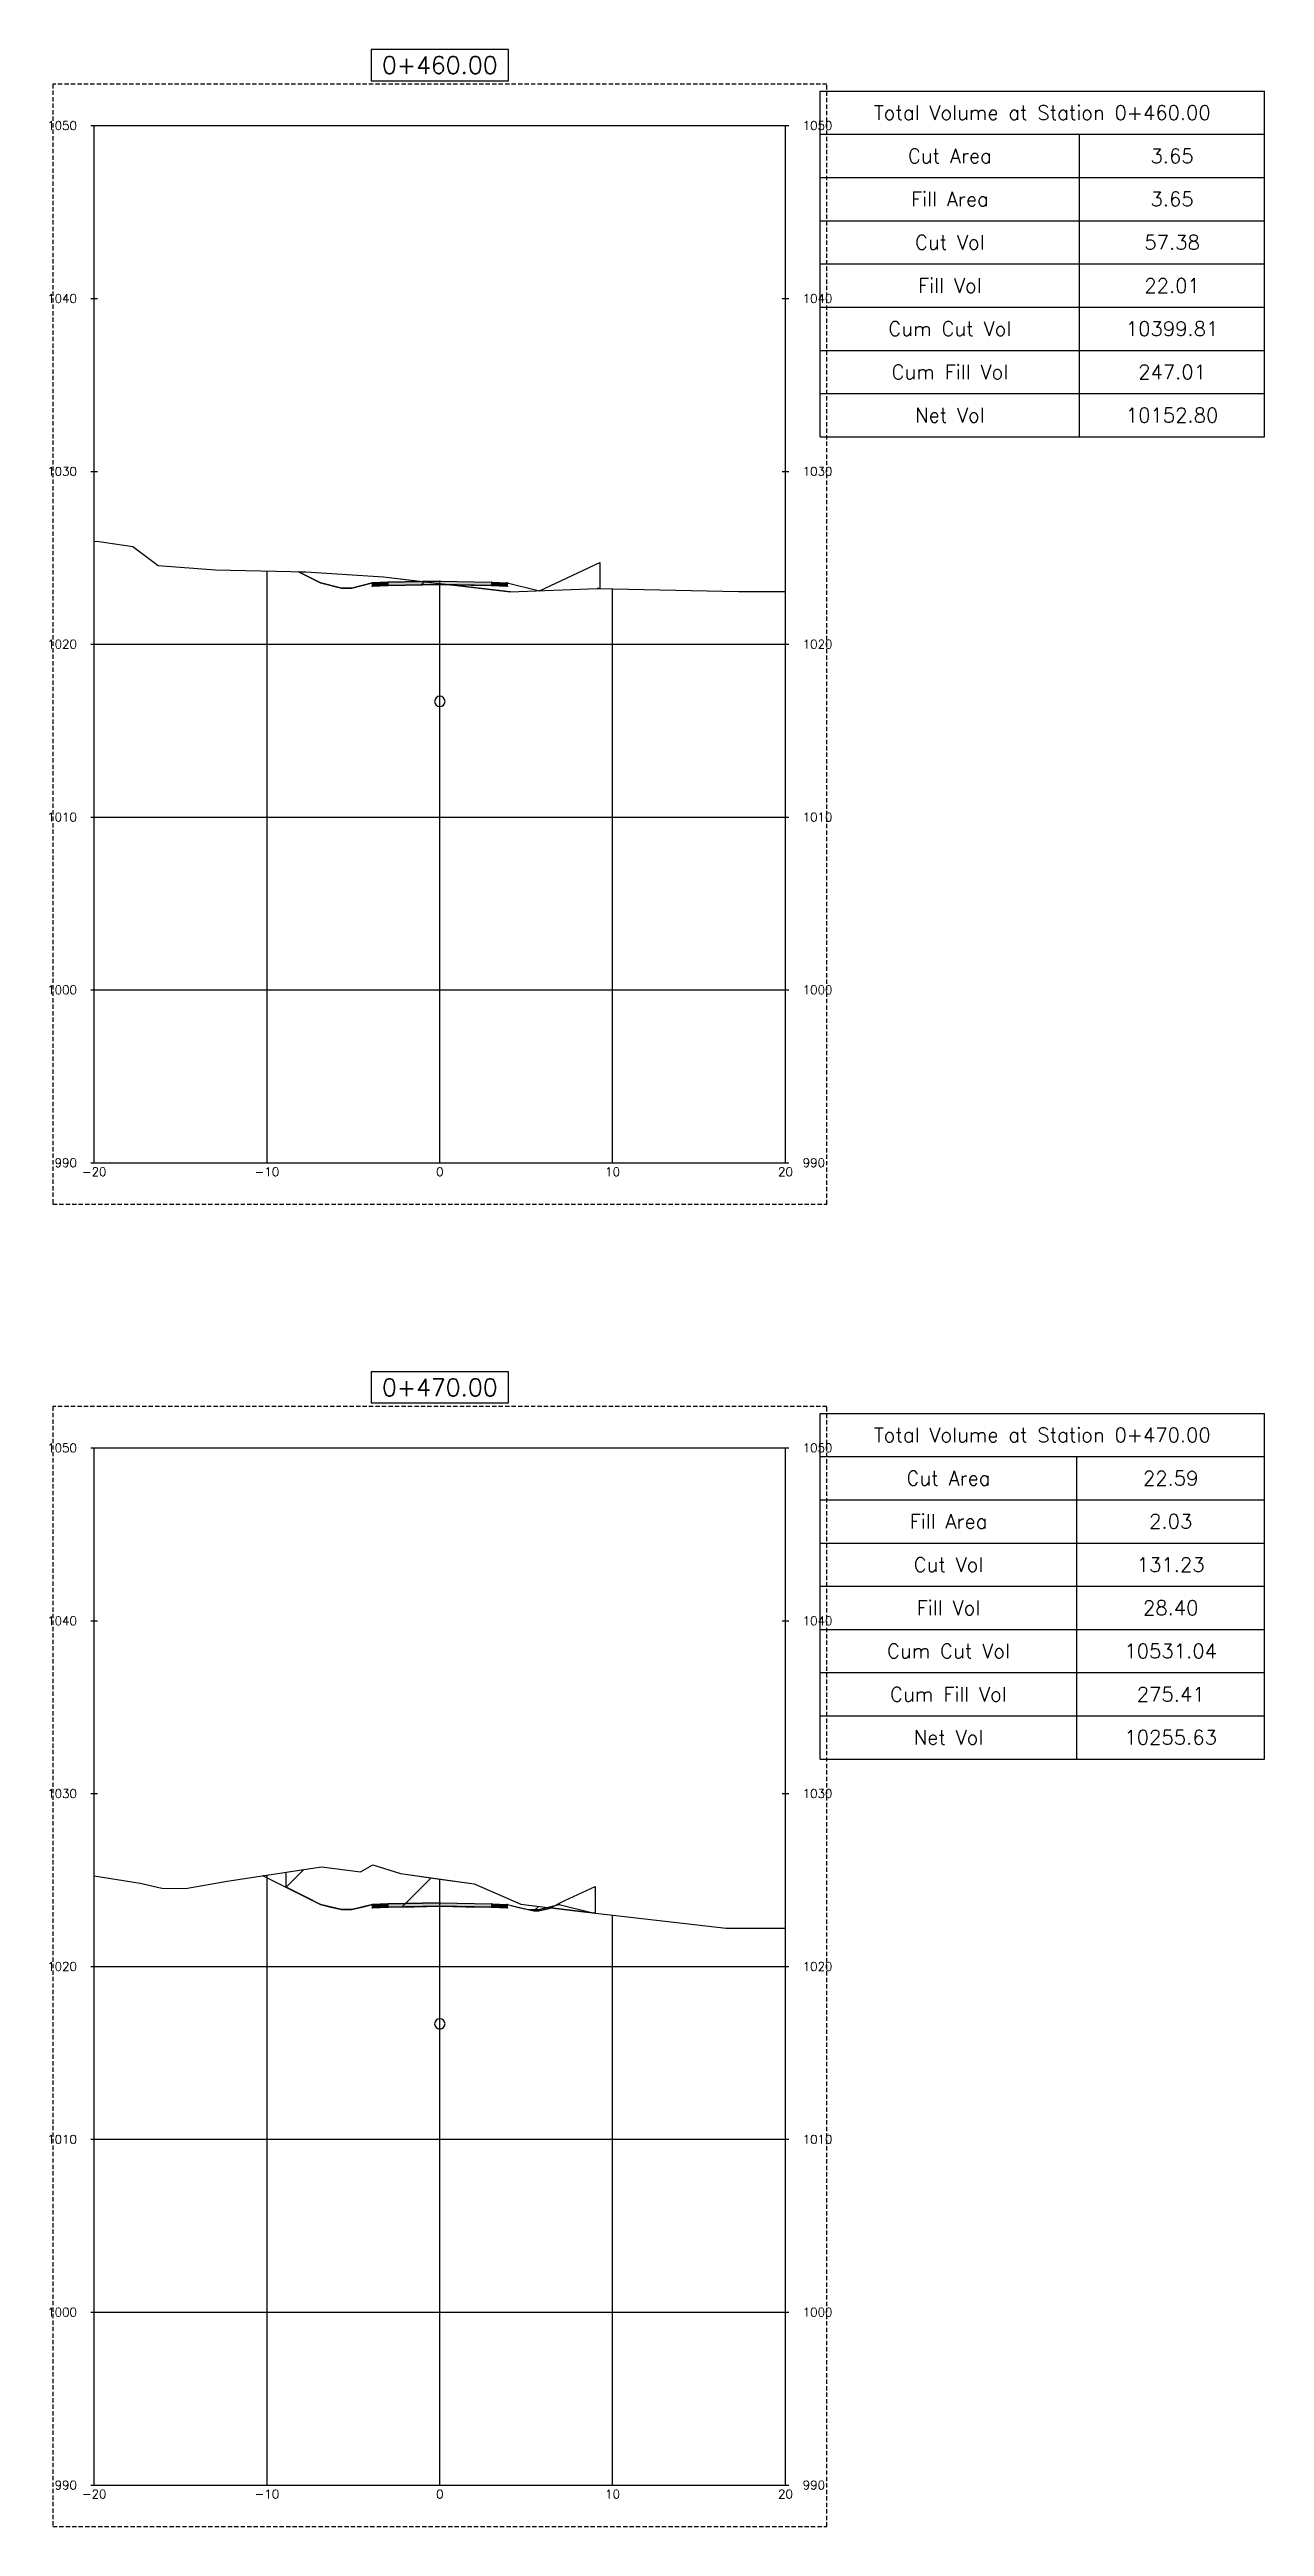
# Model space of a CAD drawing. Header units: metres. Extents: x 517023 to 519141, y 3924953 to 3927827.
# Drawn here: x 518652.9 to 518723.2, y 3925358.7 to 3925502 of the extents above; entities that cross this region are included whole.
import ezdxf

# ---------------------------------------------------------------- set-up
doc = ezdxf.new("R2010")
doc.units = ezdxf.units.M
doc.linetypes.add('DASHED2', pattern=[0.375, 0.25, -0.125])
for name, color, linetype in [('C-ANNO-TABL', 1, 'Continuous'), ('C-ANNO-TABL-TEXT', 150, 'Continuous'), ('C-ANNO-TABL-TITL', 150, 'Continuous'), ('C-ANNO-TABL-TTBL', 5, 'Continuous'), ('C-ROAD-CORR', 5, 'Continuous'), ('C-ROAD-CORR-PATT', 150, 'Continuous'), ('C-ROAD-LINK', 150, 'Continuous'), ('C-ROAD-MARK', 212, 'Continuous'), ('C-ROAD-PROF-TTLB', 5, 'Continuous'), ('C-ROAD-SECT', 7, 'Continuous'), ('C-ROAD-SECT-GRID', 7, 'Continuous'), ('C-ROAD-SECT-TEXT', 92, 'Continuous'), ('C-ROAD-SECT-TICK', 7, 'Continuous'), ('C-ROAD-SECT-TITL', 92, 'Continuous'), ('C-ROAD-SHAP', 32, 'Continuous'), ('C-ROAD-SHAP-PATT', 7, 'Continuous'), ('C-STRM-PIPE', 170, 'Continuous')]:
    doc.layers.add(name, color=color, linetype=linetype)
doc.layers.add('C-ROAD-SECT-BUFR', color=6, linetype='DASHED2', plot=False)
doc.styles.get("Standard").update_dxf_attribs({"font": 'simplex.shx'})

msp = doc.modelspace()

# ---------------------------------------------------------------- texts
at = {"layer": 'C-ANNO-TABL-TEXT', "color": 150, "linetype": 'Continuous', "lineweight": -3, "char_height": 0.833, "attachment_point": 5}
for s, insert in [('3.65', (518717.84, 3925495.89)), ('3.65', (518717.84, 3925493.39)), ('57.38', (518717.84, 3925490.89)), ('22.01', (518717.84, 3925488.39)), ('10399.81', (518717.84, 3925485.89)), ('247.01', (518717.84, 3925483.39)), ('10152.80', (518717.84, 3925480.89)), ('22.59', (518717.76, 3925419.39)), ('2.03', (518717.76, 3925416.89)), ('131.23', (518717.76, 3925414.39)), ('28.40', (518717.76, 3925411.89)), ('10531.04', (518717.76, 3925409.39)), ('275.41', (518717.76, 3925406.89)), ('10255.63', (518717.76, 3925404.39))]:
    msp.add_mtext(s, dxfattribs=dict(at, insert=insert))
at = {"layer": 'C-ANNO-TABL-TITL', "color": 150, "linetype": 'Continuous', "lineweight": -3, "attachment_point": 5}
for s, insert, char_height in [('Total Volume at Station 0+460.00', (518710.33, 3925498.39), 0.8333), ('Cut Area', (518704.98, 3925495.89), 0.833), ('Fill Area', (518704.98, 3925493.39), 0.833), ('Cut Vol', (518704.98, 3925490.89), 0.833), ('Fill Vol', (518704.98, 3925488.39), 0.833), ('Cum Cut Vol', (518704.98, 3925485.89), 0.8333), ('Cum Fill Vol', (518704.98, 3925483.39), 0.8333), ('Net Vol', (518704.98, 3925480.89), 0.833), ('Total Volume at Station 0+470.00', (518710.33, 3925421.89), 0.8333), ('Cut Area', (518704.9, 3925419.39), 0.833), ('Fill Area', (518704.9, 3925416.89), 0.833), ('Cut Vol', (518704.9, 3925414.39), 0.833), ('Fill Vol', (518704.9, 3925411.89), 0.833), ('Cum Cut Vol', (518704.9, 3925409.39), 0.8333), ('Cum Fill Vol', (518704.9, 3925406.89), 0.8333), ('Net Vol', (518704.9, 3925404.39), 0.833)]:
    msp.add_mtext(s, dxfattribs=dict(at, insert=insert, char_height=char_height))
at = {"layer": 'C-ROAD-SECT-TEXT', "color": 92, "linetype": 'Continuous', "lineweight": -3, "char_height": 0.5}
for s, insert, attachment_point in [('1050', (518654.47, 3925497.64), 6), ('1050', (518696.47, 3925497.64), 4), ('1040', (518654.47, 3925487.64), 6), ('1040', (518696.47, 3925487.64), 4), ('1030', (518654.47, 3925477.64), 6), ('1030', (518696.47, 3925477.64), 4), ('1020', (518654.47, 3925467.64), 6), ('1020', (518696.47, 3925467.64), 4), ('1010', (518654.47, 3925457.64), 6), ('1010', (518696.47, 3925457.64), 4), ('1000', (518654.47, 3925447.64), 6), ('1000', (518696.47, 3925447.64), 4), ('990', (518654.47, 3925437.64), 6), ('{\\C3;-20}', (518655.47, 3925437.37), 2), ('{\\C3;-10}', (518665.47, 3925437.37), 2), ('{\\C3;0}', (518675.47, 3925437.37), 2), ('{\\C3;10}', (518685.47, 3925437.37), 2), ('{\\C3;20}', (518695.47, 3925437.37), 2), ('990', (518696.47, 3925437.64), 4), ('1050', (518654.47, 3925421.14), 6), ('1050', (518696.47, 3925421.14), 4), ('1040', (518654.47, 3925411.14), 6), ('1040', (518696.47, 3925411.14), 4), ('1030', (518654.47, 3925401.14), 6), ('1030', (518696.47, 3925401.14), 4), ('1020', (518654.47, 3925391.14), 6), ('1020', (518696.47, 3925391.14), 4), ('1010', (518654.47, 3925381.14), 6), ('1010', (518696.47, 3925381.14), 4), ('1000', (518654.47, 3925371.14), 6), ('1000', (518696.47, 3925371.14), 4), ('990', (518654.47, 3925361.14), 6), ('990', (518696.47, 3925361.14), 4), ('{\\C3;-20}', (518655.47, 3925360.87), 2), ('{\\C3;-10}', (518665.47, 3925360.87), 2), ('{\\C3;0}', (518675.47, 3925360.87), 2), ('{\\C3;10}', (518685.47, 3925360.87), 2), ('{\\C3;20}', (518695.47, 3925360.87), 2)]:
    msp.add_mtext(s, dxfattribs=dict(at, insert=insert, attachment_point=attachment_point))
at = {"layer": 'C-ROAD-SECT-TITL', "color": 92, "linetype": 'Continuous', "lineweight": -3, "char_height": 1, "attachment_point": 8}
for s, insert in [('0+460.00', (518675.47, 3925500.64)), ('0+470.00', (518675.47, 3925424.14))]:
    msp.add_mtext(s, dxfattribs=dict(at, insert=insert))

# ---------------------------------------------------------------- hatches: boundary and pattern name
at = {"layer": 'C-ROAD-CORR-PATT', "linetype": 'Continuous', "lineweight": -3}
h = msp.add_hatch(dxfattribs=at)
h.set_pattern_fill('ANSI31', color=1, scale=1.75, style=0)
h.set_pattern_definition([(45, (518667.2994, 3925471.828), (-3.929, 3.929), [])])
h.paths.add_polyline_path([(518667.3, 3925471.83), (518667.72, 3925471.82), (518672.21, 3925471.54), (518676.06, 3925471.08), (518675.47, 3925471.09), (518672.47, 3925471.03), (518671.57, 3925470.99), (518671.57, 3925471.19), (518670.37, 3925470.89), (518669.77, 3925470.89), (518668.57, 3925471.19)])
h = msp.add_hatch(dxfattribs=at)
h.set_pattern_fill('ANSI31', color=3, scale=1.75, style=0)
h.set_pattern_definition([(45, (518681.228, 3925470.728), (-3.929, 3.929), [])])
h.paths.add_polyline_path([(518681.23, 3925470.73), (518684.72, 3925472.37), (518684.72, 3925470.86), (518684.57, 3925470.86)])
h.paths.add_polyline_path([(518676.06, 3925471.08), (518678.47, 3925471.03), (518679.37, 3925470.99), (518679.37, 3925471.19), (518681.23, 3925470.73), (518679.54, 3925470.66)])
h = msp.add_hatch(dxfattribs=at)
h.set_pattern_fill('ANSI31', color=1, scale=1.75, style=0)
h.set_pattern_definition([(45, (518666.5773, 3925395.7265), (-3.9289, 3.9289), [])])
h.paths.add_polyline_path([(518666.58, 3925395.73), (518666.58, 3925396.59), (518668.62, 3925396.9), (518670.87, 3925396.62), (518671.6, 3925397.02), (518673.19, 3925396.52), (518677.46, 3925395.92), (518680.16, 3925394.75), (518681.87, 3925394.53), (518681.8, 3925394.5), (518681.2, 3925394.35), (518680.9, 3925394.35), (518679.97, 3925394.58), (518679.37, 3925394.73), (518679.37, 3925394.63), (518679.37, 3925394.53), (518678.47, 3925394.57), (518675.47, 3925394.63), (518672.47, 3925394.57), (518671.57, 3925394.53), (518671.57, 3925394.73), (518670.37, 3925394.43), (518669.77, 3925394.43), (518668.57, 3925394.73)])
h = msp.add_hatch(dxfattribs=at)
h.set_pattern_fill('ANSI31', color=3, scale=1.75, style=0)
h.set_pattern_definition([(45, (518681.8683, 3925394.532), (-3.929, 3.929), [])])
h.paths.add_polyline_path([(518681.87, 3925394.53), (518682.7, 3925394.95), (518684.45, 3925395.77), (518684.45, 3925394.22), (518683.3, 3925394.35)])
at = {"layer": 'C-ROAD-SHAP-PATT', "linetype": 'Continuous', "lineweight": -3}
for points in [[(518672.47, 3925471.23), (518671.57, 3925471.19), (518671.57, 3925470.99), (518672.47, 3925471.03)], [(518675.47, 3925471.29), (518672.47, 3925471.23), (518672.47, 3925471.03), (518675.47, 3925471.09)], [(518675.47, 3925471.29), (518678.47, 3925471.23), (518678.47, 3925471.03), (518675.47, 3925471.09)], [(518678.47, 3925471.23), (518679.37, 3925471.19), (518679.37, 3925470.99), (518678.47, 3925471.03)], [(518672.47, 3925394.77), (518671.57, 3925394.73), (518671.57, 3925394.53), (518672.47, 3925394.57)], [(518675.47, 3925394.83), (518672.47, 3925394.77), (518672.47, 3925394.57), (518675.47, 3925394.63)], [(518675.47, 3925394.83), (518678.47, 3925394.77), (518678.47, 3925394.57), (518675.47, 3925394.63)], [(518678.47, 3925394.77), (518679.37, 3925394.73), (518679.37, 3925394.53), (518678.47, 3925394.57)]]:
    msp.add_hatch(color=7, dxfattribs=at).paths.add_polyline_path(points)

# ---------------------------------------------------------------- linework, layer by layer
at = {"layer": 'C-ANNO-TABL', "color": 1, "linetype": 'Continuous', "lineweight": -3}
for p, q in [((518697.47, 3925497.14), (518723.19, 3925497.14)), ((518712.49, 3925479.64), (518712.49, 3925497.14)), ((518697.47, 3925494.64), (518723.19, 3925494.64)), ((518697.47, 3925492.14), (518723.19, 3925492.14)), ((518697.47, 3925489.64), (518723.19, 3925489.64)), ((518697.47, 3925487.14), (518723.19, 3925487.14)), ((518697.47, 3925484.64), (518723.19, 3925484.64)), ((518697.47, 3925482.14), (518723.19, 3925482.14)), ((518697.47, 3925420.64), (518723.19, 3925420.64)), ((518712.33, 3925403.14), (518712.33, 3925420.64)), ((518697.47, 3925418.14), (518723.19, 3925418.14)), ((518697.47, 3925415.64), (518723.19, 3925415.64)), ((518697.47, 3925413.14), (518723.19, 3925413.14)), ((518697.47, 3925410.64), (518723.19, 3925410.64)), ((518697.47, 3925408.14), (518723.19, 3925408.14)), ((518697.47, 3925405.64), (518723.19, 3925405.64))]:
    msp.add_line(p, q, dxfattribs=at)
at = {"layer": 'C-ANNO-TABL-TTBL', "color": 5, "linetype": 'Continuous', "lineweight": -3}
for p, q in [((518697.47, 3925499.64), (518723.19, 3925499.64)), ((518697.47, 3925479.64), (518697.47, 3925499.64)), ((518723.19, 3925479.64), (518723.19, 3925499.64)), ((518697.47, 3925479.64), (518723.19, 3925479.64)), ((518697.47, 3925423.14), (518723.19, 3925423.14)), ((518697.47, 3925403.14), (518697.47, 3925423.14)), ((518723.19, 3925403.14), (518723.19, 3925423.14)), ((518697.47, 3925403.14), (518723.19, 3925403.14))]:
    msp.add_line(p, q, dxfattribs=at)
at = {"layer": 'C-ROAD-CORR', "color": 1, "linetype": 'Continuous', "lineweight": -3}
for p, q in [((518667.3, 3925471.83), (518667.72, 3925471.82)), ((518668.57, 3925471.19), (518667.3, 3925471.83)), ((518667.72, 3925471.82), (518672.21, 3925471.54)), ((518672.21, 3925471.54), (518676.06, 3925471.08)), ((518669.77, 3925470.89), (518668.57, 3925471.19)), ((518670.37, 3925470.89), (518669.77, 3925470.89)), ((518671.57, 3925471.19), (518670.37, 3925470.89)), ((518671.57, 3925470.99), (518671.57, 3925471.19)), ((518672.47, 3925471.03), (518671.57, 3925470.99)), ((518675.47, 3925471.09), (518672.47, 3925471.03)), ((518676.06, 3925471.08), (518675.47, 3925471.09)), ((518666.58, 3925396.59), (518668.62, 3925396.9)), ((518668.62, 3925396.9), (518670.87, 3925396.62)), ((518670.87, 3925396.62), (518671.6, 3925397.02)), ((518671.6, 3925397.02), (518673.19, 3925396.52)), ((518666.58, 3925395.73), (518666.58, 3925396.59)), ((518668.57, 3925394.73), (518666.58, 3925395.73)), ((518673.19, 3925396.52), (518677.46, 3925395.92)), ((518677.46, 3925395.92), (518680.16, 3925394.75)), ((518669.77, 3925394.43), (518668.57, 3925394.73)), ((518670.37, 3925394.43), (518669.77, 3925394.43)), ((518671.57, 3925394.73), (518670.37, 3925394.43)), ((518671.57, 3925394.53), (518671.57, 3925394.73)), ((518672.47, 3925394.57), (518671.57, 3925394.53)), ((518675.47, 3925394.63), (518672.47, 3925394.57)), ((518678.47, 3925394.57), (518675.47, 3925394.63)), ((518679.37, 3925394.53), (518678.47, 3925394.57)), ((518679.37, 3925394.73), (518680.9, 3925394.35)), ((518679.37, 3925394.73), (518679.37, 3925394.63)), ((518679.37, 3925394.63), (518679.37, 3925394.53)), ((518680.16, 3925394.75), (518681.87, 3925394.53)), ((518681.2, 3925394.35), (518680.9, 3925394.35)), ((518681.8, 3925394.5), (518681.2, 3925394.35)), ((518681.87, 3925394.53), (518681.8, 3925394.5))]:
    msp.add_line(p, q, dxfattribs=at)
at = {"layer": 'C-ROAD-CORR', "color": 3, "linetype": 'Continuous', "lineweight": -3}
for p, q in [((518681.23, 3925470.73), (518684.72, 3925472.37)), ((518684.72, 3925472.37), (518684.72, 3925470.86)), ((518676.06, 3925471.08), (518678.47, 3925471.03)), ((518679.54, 3925470.66), (518676.06, 3925471.08)), ((518678.47, 3925471.03), (518679.37, 3925470.99)), ((518679.37, 3925470.99), (518679.37, 3925471.19)), ((518679.37, 3925471.19), (518681.23, 3925470.73)), ((518679.54, 3925470.66), (518684.57, 3925470.86)), ((518684.72, 3925470.86), (518684.57, 3925470.86)), ((518682.7, 3925394.95), (518684.45, 3925395.77)), ((518684.45, 3925395.77), (518684.45, 3925394.22)), ((518681.87, 3925394.53), (518682.7, 3925394.95)), ((518683.3, 3925394.35), (518681.87, 3925394.53)), ((518684.45, 3925394.22), (518683.3, 3925394.35))]:
    msp.add_line(p, q, dxfattribs=at)
at = {"layer": 'C-ROAD-LINK', "color": 150, "linetype": 'Continuous', "lineweight": -3}
for p, q in [((518667.3, 3925471.83), (518668.57, 3925471.19)), ((518668.57, 3925471.19), (518669.77, 3925470.89)), ((518669.77, 3925470.89), (518670.37, 3925470.89)), ((518670.37, 3925470.89), (518671.57, 3925471.19)), ((518671.57, 3925471.19), (518672.47, 3925471.23)), ((518671.57, 3925471.19), (518671.57, 3925470.99)), ((518671.57, 3925470.99), (518672.47, 3925471.03)), ((518672.47, 3925471.23), (518675.47, 3925471.29)), ((518672.47, 3925471.23), (518672.47, 3925471.03)), ((518672.47, 3925471.03), (518672.47, 3925471.23)), ((518672.47, 3925471.03), (518675.47, 3925471.09)), ((518675.47, 3925471.29), (518678.47, 3925471.23)), ((518675.47, 3925471.09), (518675.47, 3925471.29)), ((518675.47, 3925471.09), (518678.47, 3925471.03)), ((518678.47, 3925471.23), (518678.47, 3925471.03)), ((518678.47, 3925471.23), (518679.37, 3925471.19)), ((518678.47, 3925471.03), (518678.47, 3925471.23)), ((518678.47, 3925471.03), (518679.37, 3925470.99)), ((518679.37, 3925471.19), (518679.37, 3925470.99)), ((518679.37, 3925471.19), (518681.23, 3925470.73)), ((518665.25, 3925396.39), (518668.57, 3925394.73)), ((518668.57, 3925394.73), (518669.77, 3925394.43)), ((518669.77, 3925394.43), (518670.37, 3925394.43)), ((518670.37, 3925394.43), (518671.57, 3925394.73)), ((518671.57, 3925394.73), (518672.47, 3925394.77)), ((518671.57, 3925394.73), (518671.57, 3925394.53)), ((518671.57, 3925394.53), (518672.47, 3925394.57)), ((518672.47, 3925394.77), (518675.47, 3925394.83)), ((518672.47, 3925394.77), (518672.47, 3925394.57)), ((518672.47, 3925394.57), (518672.47, 3925394.77)), ((518672.47, 3925394.57), (518675.47, 3925394.63)), ((518675.47, 3925394.83), (518678.47, 3925394.77)), ((518675.47, 3925394.63), (518675.47, 3925394.83)), ((518675.47, 3925394.63), (518678.47, 3925394.57)), ((518678.47, 3925394.77), (518678.47, 3925394.57)), ((518678.47, 3925394.77), (518679.37, 3925394.73)), ((518678.47, 3925394.57), (518678.47, 3925394.77)), ((518678.47, 3925394.57), (518679.37, 3925394.53)), ((518679.37, 3925394.73), (518679.37, 3925394.53)), ((518679.37, 3925394.73), (518680.57, 3925394.43)), ((518680.57, 3925394.43), (518681.17, 3925394.43)), ((518681.17, 3925394.43), (518682.37, 3925394.73)), ((518682.37, 3925394.73), (518684.39, 3925394.22))]:
    msp.add_line(p, q, dxfattribs=at)
at = {"layer": 'C-ROAD-MARK', "color": 212, "linetype": 'Continuous', "lineweight": -3}
for centre in [(518667.3, 3925471.83), (518668.57, 3925471.19), (518669.77, 3925470.89), (518670.37, 3925470.89), (518671.57, 3925471.19), (518671.57, 3925470.99), (518672.47, 3925471.23), (518672.47, 3925471.03), (518675.47, 3925471.29), (518675.47, 3925471.09), (518678.47, 3925471.23), (518678.47, 3925471.03), (518679.37, 3925471.19), (518679.37, 3925470.99), (518681.23, 3925470.73), (518665.25, 3925396.39), (518668.57, 3925394.73), (518669.77, 3925394.43), (518670.37, 3925394.43), (518671.57, 3925394.73), (518671.57, 3925394.53), (518672.47, 3925394.77), (518672.47, 3925394.57), (518675.47, 3925394.83), (518675.47, 3925394.63), (518678.47, 3925394.77), (518678.47, 3925394.57), (518679.37, 3925394.73), (518679.37, 3925394.53), (518680.57, 3925394.43), (518681.17, 3925394.43), (518682.37, 3925394.73), (518684.39, 3925394.22)]:
    msp.add_circle(centre, 0.015, dxfattribs=at)
at = {"layer": 'C-ROAD-PROF-TTLB', "color": 5, "linetype": 'Continuous', "lineweight": -3}
for p, q in [((518655.47, 3925437.64), (518655.47, 3925497.64)), ((518655.47, 3925497.64), (518695.47, 3925497.64)), ((518695.47, 3925437.64), (518695.47, 3925497.64)), ((518655.47, 3925437.64), (518695.47, 3925437.64)), ((518655.47, 3925361.14), (518655.47, 3925421.14)), ((518655.47, 3925421.14), (518695.47, 3925421.14)), ((518695.47, 3925361.14), (518695.47, 3925421.14)), ((518655.47, 3925361.14), (518695.47, 3925361.14))]:
    msp.add_line(p, q, dxfattribs=at)
at = {"layer": 'C-ROAD-SECT', "color": 7, "linetype": 'Continuous', "lineweight": -3}
for points in [[(518655.47, 3925473.59), (518655.62, 3925473.6), (518657.7, 3925473.3), (518659.17, 3925472.19), (518662.48, 3925471.94), (518667.72, 3925471.82), (518672.21, 3925471.54), (518675.47, 3925471.15), (518679.54, 3925470.66), (518684.57, 3925470.86), (518692.76, 3925470.69), (518695.47, 3925470.69)], [(518667.3, 3925471.83), (518668.57, 3925471.19), (518669.77, 3925470.89), (518670.37, 3925470.89), (518671.57, 3925471.19), (518671.57, 3925470.99), (518672.47, 3925471.03), (518675.47, 3925471.09), (518678.47, 3925471.03), (518679.37, 3925470.99), (518679.37, 3925471.19), (518681.23, 3925470.73), (518684.72, 3925472.37)], [(518655.47, 3925396.38), (518658.13, 3925395.96), (518659.38, 3925395.68), (518660.76, 3925395.65), (518663.16, 3925396.07), (518668.62, 3925396.9), (518670.87, 3925396.62), (518671.6, 3925397.02), (518673.19, 3925396.52), (518675.47, 3925396.2), (518677.46, 3925395.92), (518680.16, 3925394.75), (518683.3, 3925394.35), (518692.03, 3925393.36), (518694.74, 3925393.36), (518695.47, 3925393.35)], [(518666.58, 3925395.73), (518667.94, 3925395.05), (518668.57, 3925394.73), (518669.17, 3925394.58), (518669.77, 3925394.43), (518670.07, 3925394.43), (518670.37, 3925394.43), (518670.97, 3925394.58), (518671.57, 3925394.73), (518671.57, 3925394.63), (518671.57, 3925394.53), (518672.02, 3925394.55), (518672.47, 3925394.57), (518673.97, 3925394.6), (518675.47, 3925394.63), (518676.97, 3925394.6), (518678.47, 3925394.57), (518678.92, 3925394.55), (518679.37, 3925394.53), (518679.37, 3925394.63), (518679.37, 3925394.73), (518679.97, 3925394.58), (518680.9, 3925394.35), (518681.2, 3925394.35), (518681.8, 3925394.5), (518682.7, 3925394.95), (518684.45, 3925395.77)]]:
    msp.add_lwpolyline(points, dxfattribs=at)
at = {"layer": 'C-ROAD-SECT-BUFR', "color": 6, "linetype": 'DASHED2', "lineweight": -3}
for p, q in [((518697.87, 3925500.04), (518653.07, 3925500.04)), ((518653.07, 3925500.04), (518653.07, 3925435.24)), ((518697.87, 3925435.24), (518697.87, 3925500.04)), ((518653.07, 3925435.24), (518697.87, 3925435.24)), ((518697.87, 3925423.54), (518653.07, 3925423.54)), ((518653.07, 3925423.54), (518653.07, 3925358.74)), ((518697.87, 3925358.74), (518697.87, 3925423.54)), ((518653.07, 3925358.74), (518697.87, 3925358.74))]:
    msp.add_line(p, q, dxfattribs=at)
at = {"layer": 'C-ROAD-SECT-GRID', "color": 7, "linetype": 'Continuous', "lineweight": -3}
for p, q in [((518655.47, 3925437.64), (518655.47, 3925473.59)), ((518665.47, 3925437.64), (518665.47, 3925471.87)), ((518675.47, 3925437.64), (518675.47, 3925471.15)), ((518685.47, 3925437.64), (518685.47, 3925470.85)), ((518695.47, 3925437.64), (518695.47, 3925470.69)), ((518655.47, 3925467.64), (518695.47, 3925467.64)), ((518655.47, 3925457.64), (518695.47, 3925457.64)), ((518655.47, 3925447.64), (518695.47, 3925447.64)), ((518655.47, 3925437.64), (518695.47, 3925437.64)), ((518655.47, 3925361.14), (518655.47, 3925396.38)), ((518665.47, 3925361.14), (518665.47, 3925396.42)), ((518675.47, 3925361.14), (518675.47, 3925396.2)), ((518685.47, 3925361.14), (518685.47, 3925394.1)), ((518695.47, 3925361.14), (518695.47, 3925393.35)), ((518655.47, 3925391.14), (518695.47, 3925391.14)), ((518655.47, 3925381.14), (518695.47, 3925381.14)), ((518655.47, 3925371.14), (518695.47, 3925371.14)), ((518655.47, 3925361.14), (518695.47, 3925361.14))]:
    msp.add_line(p, q, dxfattribs=at)
at = {"layer": 'C-ROAD-SECT-TICK', "color": 7, "linetype": 'Continuous', "lineweight": -3}
for p, q in [((518655.27, 3925497.64), (518655.67, 3925497.64)), ((518695.27, 3925497.64), (518695.67, 3925497.64)), ((518655.27, 3925487.64), (518655.67, 3925487.64)), ((518695.27, 3925487.64), (518695.67, 3925487.64)), ((518655.27, 3925477.64), (518655.67, 3925477.64)), ((518695.27, 3925477.64), (518695.67, 3925477.64)), ((518655.27, 3925467.64), (518655.67, 3925467.64)), ((518695.27, 3925467.64), (518695.67, 3925467.64)), ((518655.27, 3925457.64), (518655.67, 3925457.64)), ((518695.27, 3925457.64), (518695.67, 3925457.64)), ((518655.27, 3925447.64), (518655.67, 3925447.64)), ((518695.27, 3925447.64), (518695.67, 3925447.64)), ((518655.27, 3925437.64), (518655.67, 3925437.64)), ((518695.27, 3925437.64), (518695.67, 3925437.64)), ((518655.27, 3925421.14), (518655.67, 3925421.14)), ((518695.27, 3925421.14), (518695.67, 3925421.14)), ((518655.27, 3925411.14), (518655.67, 3925411.14)), ((518695.27, 3925411.14), (518695.67, 3925411.14)), ((518655.27, 3925401.14), (518655.67, 3925401.14)), ((518695.27, 3925401.14), (518695.67, 3925401.14)), ((518655.27, 3925391.14), (518655.67, 3925391.14)), ((518695.27, 3925391.14), (518695.67, 3925391.14)), ((518655.27, 3925381.14), (518655.67, 3925381.14)), ((518695.27, 3925381.14), (518695.67, 3925381.14)), ((518655.27, 3925371.14), (518655.67, 3925371.14)), ((518695.27, 3925371.14), (518695.67, 3925371.14)), ((518655.27, 3925361.14), (518655.67, 3925361.14)), ((518695.27, 3925361.14), (518695.67, 3925361.14))]:
    msp.add_line(p, q, dxfattribs=at)
at = {"layer": 'C-ROAD-SECT-TITL', "color": 92, "linetype": 'Continuous', "lineweight": -3}
for points in [[(518671.5, 3925500.24), (518679.44, 3925500.24), (518679.44, 3925502.04), (518671.5, 3925502.04)], [(518671.5, 3925423.74), (518679.44, 3925423.74), (518679.44, 3925425.54), (518671.5, 3925425.54)]]:
    msp.add_3dface(points, dxfattribs=at)
at = {"layer": 'C-ROAD-SHAP', "color": 32, "linetype": 'Continuous', "lineweight": -3}
for p, q in [((518672.47, 3925471.23), (518671.57, 3925471.19)), ((518671.57, 3925471.19), (518671.57, 3925470.99)), ((518671.57, 3925470.99), (518672.47, 3925471.03)), ((518675.47, 3925471.29), (518672.47, 3925471.23)), ((518672.47, 3925471.23), (518672.47, 3925471.03)), ((518672.47, 3925471.03), (518672.47, 3925471.23)), ((518672.47, 3925471.03), (518675.47, 3925471.09)), ((518675.47, 3925471.29), (518678.47, 3925471.23)), ((518675.47, 3925471.09), (518675.47, 3925471.29)), ((518678.47, 3925471.03), (518675.47, 3925471.09)), ((518678.47, 3925471.23), (518678.47, 3925471.03)), ((518678.47, 3925471.23), (518679.37, 3925471.19)), ((518678.47, 3925471.03), (518678.47, 3925471.23)), ((518679.37, 3925470.99), (518678.47, 3925471.03)), ((518679.37, 3925471.19), (518679.37, 3925470.99)), ((518672.47, 3925394.77), (518671.57, 3925394.73)), ((518671.57, 3925394.73), (518671.57, 3925394.53)), ((518671.57, 3925394.53), (518672.47, 3925394.57)), ((518675.47, 3925394.83), (518672.47, 3925394.77)), ((518672.47, 3925394.77), (518672.47, 3925394.57)), ((518672.47, 3925394.57), (518672.47, 3925394.77)), ((518672.47, 3925394.57), (518675.47, 3925394.63)), ((518675.47, 3925394.83), (518678.47, 3925394.77)), ((518675.47, 3925394.63), (518675.47, 3925394.83)), ((518678.47, 3925394.57), (518675.47, 3925394.63)), ((518678.47, 3925394.77), (518678.47, 3925394.57)), ((518678.47, 3925394.77), (518679.37, 3925394.73)), ((518678.47, 3925394.57), (518678.47, 3925394.77)), ((518679.37, 3925394.53), (518678.47, 3925394.57)), ((518679.37, 3925394.73), (518679.37, 3925394.53))]:
    msp.add_line(p, q, dxfattribs=at)
at = {"layer": 'C-STRM-PIPE', "color": 170, "linetype": 'Continuous', "lineweight": -3}
for centre, start, end in [((518675.47, 3925464.33), 0, 180), ((518675.47, 3925464.33), 180, 0), ((518675.47, 3925387.82), 0, 180), ((518675.47, 3925387.82), 180, 0)]:
    msp.add_arc(centre, 0.3, start, end, dxfattribs=at)

msp.set_redraw_order([(e.dxf.handle, doc.entitydb.next_handle()) for e in msp.query("TEXT MTEXT ATTDEF DIMENSION ARC_DIMENSION")])  # texts and dimensions are drawn at this point

doc.saveas('drawing.dxf')
